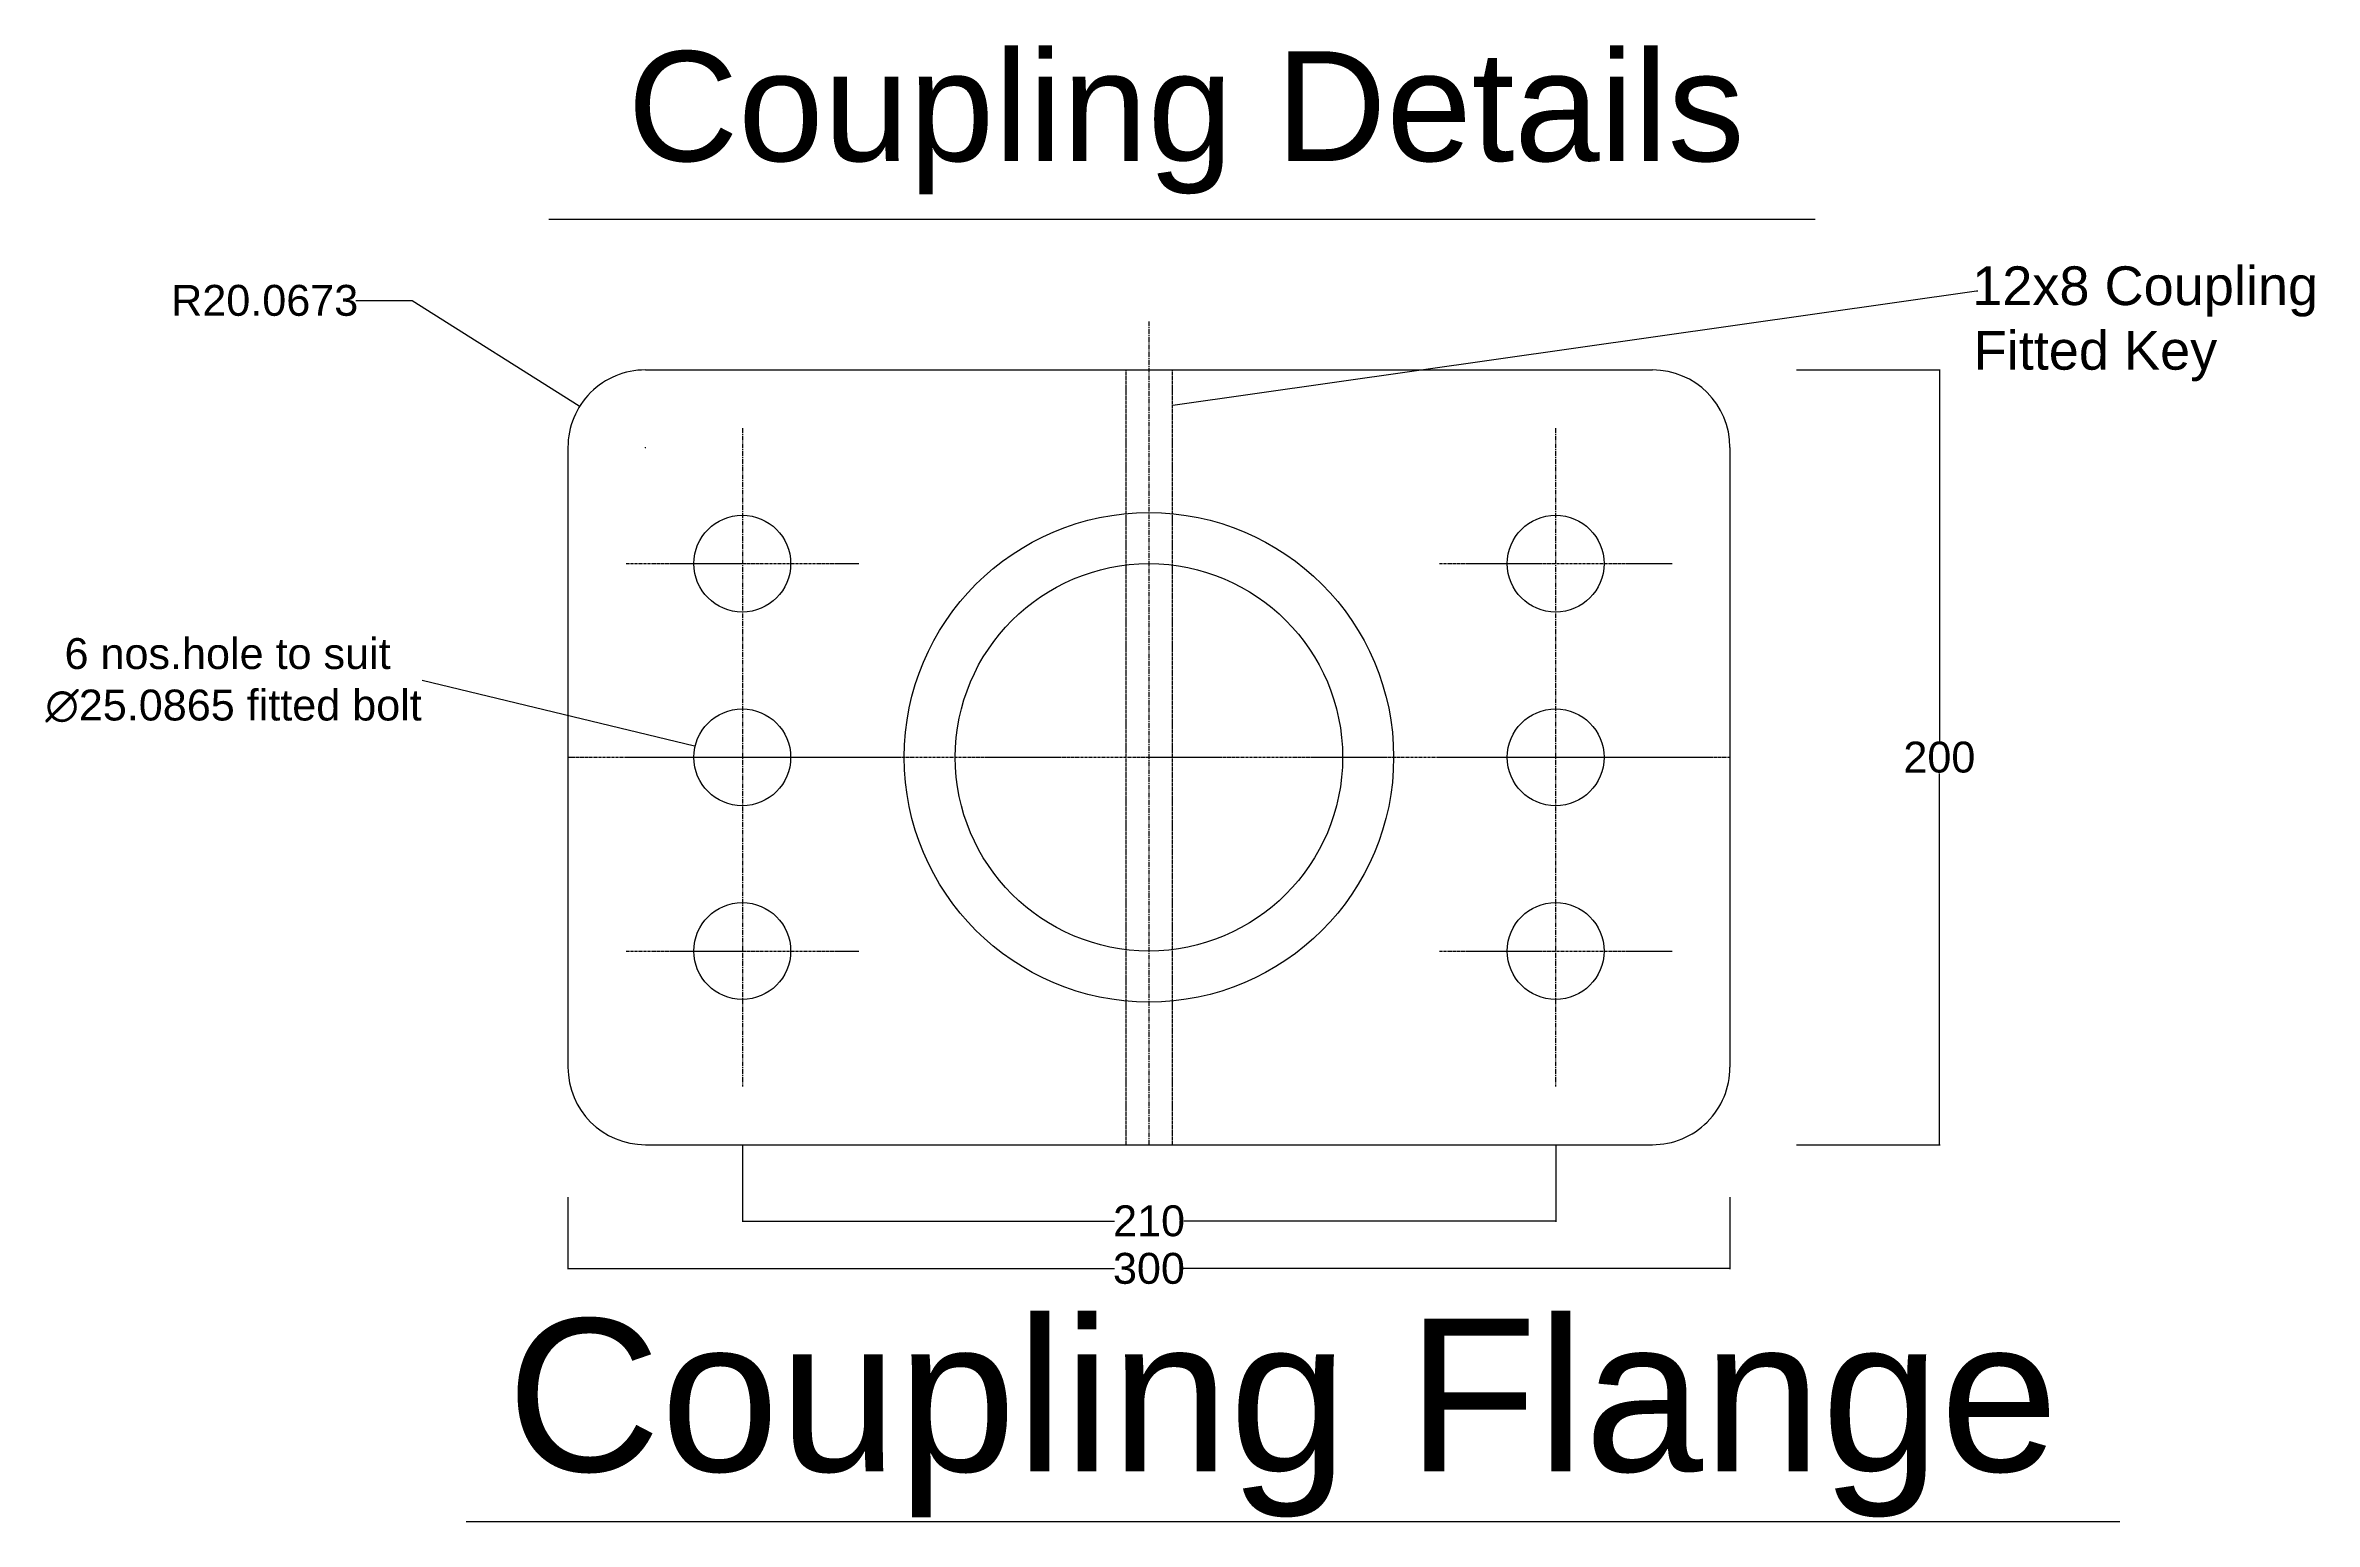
# Model space of a CAD drawing. Header units: millimetres. Extents: x 27 to 622, y 86 to 914.
# Drawn here: x 34 to 622, y 86 to 468 of the extents above; entities that cross this region are included whole.
import ezdxf

# ---------------------------------------------------------------- set-up
doc = ezdxf.new("R2010")
doc.units = ezdxf.units.MM
doc.header["$MEASUREMENT"] = 0
for name, pattern in [('CENTER', [2, 1.25, -0.25, 0.25, -0.25]), ('CENTER2', [1.125, 0.75, -0.125, 0.125, -0.125]), ('HIDDEN2', [0.1875, 0.125, -0.0625])]:
    doc.linetypes.add(name, pattern=pattern)
doc.styles.get("Standard").update_dxf_attribs({"font": 'arial.ttf'})
doc.dimstyles.get("Standard").update_dxf_attribs({"dimtxt": 0.18, "dimasz": 0.18, "dimexe": 0.18, "dimexo": 0.0625, "dimgap": 0.09, "dimtad": 0, "dimtih": 1, "dimtoh": 1, "dimdec": 4, "dimzin": 0, "dimdsep": 46, "dimtxsty": 'Standard', "dimcen": 0.09, "dimadec": 0, "dimazin": 0, "dimtfac": 1, "dimtdec": 4, "dimtofl": 0, "dimtmove": 0, "dimatfit": 3, "dimfxl": 1, "dimtolj": 1, "dimtzin": 0, "dimarcsym": 0})

# ---------------------------------------------------------------- blocks, each defined once
blk = doc.blocks.new('*D4')
at = {"color": 0, "lineweight": -2, "transparency": 16777216}
for p, q in [((487.46, 384.05), (524.62, 384.05)), ((524.44, 383.87), (524.44, 287.91)), ((524.44, 183.61), (524.44, 279.57)), ((487.46, 183.43), (524.62, 183.43))]:
    blk.add_line(p, q, dxfattribs=at)
at = {"color": 0, "transparency": 16777216}
for points in [[(524.41, 383.87), (524.47, 383.87), (524.44, 384.05)], [(524.41, 183.61), (524.47, 183.61), (524.44, 183.43)]]:
    blk.add_solid(points, dxfattribs=at)
at = {"layer": 'Defpoints', "color": 0, "transparency": 16777216}
for p in [(487.4, 384.05), (487.4, 183.43), (524.44, 183.43)]:
    blk.add_point(p, dxfattribs=at)
at = {"color": 0, "transparency": 16777216, "insert": (524.44, 283.74), "char_height": 0.18, "width": 16.2674, "attachment_point": 5}
blk.add_mtext('\\A1;{\\H44.44444x;200}', dxfattribs=at)
blk = doc.blocks.new('*D5')
at = {"color": 0, "lineweight": -2, "transparency": 16777216}
for p, q in [((169.13, 169.84), (169.13, 151.18)), ((470.18, 169.84), (470.18, 151.18)), ((169.31, 151.36), (310.74, 151.36)), ((470, 151.36), (328.57, 151.36))]:
    blk.add_line(p, q, dxfattribs=at)
at = {"color": 0, "transparency": 16777216}
for points in [[(169.31, 151.39), (169.31, 151.33), (169.13, 151.36)], [(470, 151.39), (470, 151.33), (470.18, 151.36)]]:
    blk.add_solid(points, dxfattribs=at)
at = {"layer": 'Defpoints', "color": 0, "transparency": 16777216}
for p in [(169.13, 169.9), (470.18, 169.9), (470.18, 151.36)]:
    blk.add_point(p, dxfattribs=at)
at = {"color": 0, "transparency": 16777216, "insert": (319.66, 151.36), "char_height": 0.18, "attachment_point": 5}
blk.add_mtext('\\A1;{\\H44.44444x;300}', dxfattribs=at)
blk = doc.blocks.new('*D6')
at = {"color": 0, "lineweight": -2, "transparency": 16777216}
for p, q in [((214.32, 183.37), (214.32, 163.49)), ((425.05, 183.37), (425.05, 163.49)), ((214.5, 163.67), (310.7, 163.67)), ((424.87, 163.67), (328.67, 163.67))]:
    blk.add_line(p, q, dxfattribs=at)
at = {"color": 0, "transparency": 16777216}
for points in [[(214.5, 163.7), (214.5, 163.64), (214.32, 163.67)], [(424.87, 163.7), (424.87, 163.64), (425.05, 163.67)]]:
    blk.add_solid(points, dxfattribs=at)
at = {"layer": 'Defpoints', "color": 0, "transparency": 16777216}
for p in [(214.32, 183.43), (425.05, 183.43), (425.05, 163.67)]:
    blk.add_point(p, dxfattribs=at)
at = {"color": 0, "transparency": 16777216, "insert": (319.69, 163.67), "char_height": 0.18, "width": 16.2674, "attachment_point": 5}
blk.add_mtext('\\A1;{\\H44.44444x;210}', dxfattribs=at)
blk = doc.blocks.new('*D7')
at = {"color": 0, "lineweight": -2, "transparency": 16777216}
for p, q in [((114.21, 402.01), (128.77, 402.01)), ((128.77, 402.01), (172.07, 374.77)), ((189.11, 363.99), (189.29, 363.99)), ((189.2, 363.9), (189.2, 364.08))]:
    blk.add_line(p, q, dxfattribs=at)
at = {"color": 0, "transparency": 16777216}
blk.add_solid([(172.08, 374.79), (172.05, 374.74), (172.22, 374.67)], dxfattribs=at)
at = {"layer": 'Defpoints', "color": 0, "transparency": 16777216}
for p in [(172.22, 374.67), (189.2, 363.99)]:
    blk.add_point(p, dxfattribs=at)
at = {"color": 0, "transparency": 16777216, "insert": (90.57, 402.01), "char_height": 0.18, "attachment_point": 5}
blk.add_mtext('\\A1;{\\H44.44444x;R20.0673}', dxfattribs=at)
blk = doc.blocks.new('*D8')
at = {"color": 0, "lineweight": -2, "transparency": 16777216}
for p, q in [((131.32, 303.68), (201.92, 286.71)), ((214.2, 283.74), (214.38, 283.74)), ((214.29, 283.65), (214.29, 283.83))]:
    blk.add_line(p, q, dxfattribs=at)
at = {"color": 0, "transparency": 16777216}
blk.add_solid([(201.93, 286.74), (201.91, 286.68), (202.09, 286.67)], dxfattribs=at)
at = {"layer": 'Defpoints', "color": 0, "transparency": 16777216}
for p in [(202.09, 286.67), (226.49, 280.81)]:
    blk.add_point(p, dxfattribs=at)
at = {"color": 0, "transparency": 16777216, "insert": (80.95, 303.68), "char_height": 0.18, "attachment_point": 5}
blk.add_mtext('\\A1;{\\H44.44444x;6 nos.hole to suit\\P ∅25.0865 fitted bolt}', dxfattribs=at)

msp = doc.modelspace()

# ---------------------------------------------------------------- linework, layer by layer
for p, q in [((164.14794, 423.05742), (492.28161, 423.05742)), ((142.73419, 85.84048), (571.23191, 85.84048))]:
    msp.add_line(p, q)
at = {"linetype": 'ByBlock', "lineweight": -2}
for p, q in [((325.85564, 374.93533), (534.02379, 404.54812)), ((534.02379, 404.54812), (534.38505, 404.54812))]:
    msp.add_line(p, q, dxfattribs=at)
at = {"linetype": 'CENTER'}
for p, q in [((319.65593, 396.61472), (319.65593, 183.43177)), ((214.32013, 369.00151), (214.32013, 198.47797)), ((425.0214, 369.00151), (425.0214, 198.47797))]:
    msp.add_line(p, q, dxfattribs=at)
at = {"linetype": 'Continuous'}
for p, q in [((189.20344, 384.04771), (450.10841, 384.04771)), ((169.13383, 363.98611), (169.13383, 203.49337)), ((470.17803, 363.98611), (470.17803, 203.49337)), ((189.20344, 183.43177), (450.10841, 183.43177))]:
    msp.add_line(p, q, dxfattribs=at)
at = {"linetype": 'HIDDEN2'}
for p, q in [((313.63504, 384.04771), (313.63504, 183.43177)), ((325.67681, 384.04771), (325.67681, 183.43177))]:
    msp.add_line(p, q, dxfattribs=at)
at = {"linetype": 'CENTER2'}
for p, q in [((184.18604, 333.89372), (244.45421, 333.89372)), ((394.91698, 333.89372), (455.18515, 333.89372)), ((169.13383, 283.73974), (470.17803, 283.73974)), ((184.18604, 283.73974), (244.45421, 283.73974)), ((394.91698, 283.73974), (455.18515, 283.73974)), ((184.18604, 233.58576), (244.45421, 233.58576)), ((394.91698, 233.58576), (455.18515, 233.58576))]:
    msp.add_line(p, q, dxfattribs=at)
at = {"linetype": 'Continuous'}
for centre, major_axis, start_param, end_param in [((189.20344, 363.98611), (20.06961, 0), 1.570796327, 3.141592654), ((450.10841, 363.98611), (-20.06961, 0), 3.141592654, 4.71238898), ((319.65593, 283.73974), (-63.4001, 0), 3.141592654, 9.424777961), ((319.65593, 283.73974), (-50.17403, 0), 3.141592654, 9.424777961), ((425.0214, 233.58576), (-12.54351, 0), 3.141592654, 9.424777961), ((189.20344, 203.49337), (20.06961, 0), 3.141592654, 4.71238898), ((450.10841, 203.49337), (-20.06961, 0), 1.570796327, 3.141592654)]:
    msp.add_ellipse(centre, major_axis=major_axis, ratio=0.9996004, start_param=start_param, end_param=end_param, dxfattribs=at)
for centre in [(214.29046, 333.89372), (425.0214, 333.89372), (214.29046, 283.73974), (425.0214, 283.73974), (214.29046, 233.58576)]:
    msp.add_ellipse(centre, major_axis=(12.54351, 0), ratio=0.9996004, dxfattribs=at)
msp.add_solid([(325.85988, 374.90554), (325.67681, 374.9099), (325.85139, 374.96513)])

# ---------------------------------------------------------------- texts
at = {"width": 1.0004}
for s, height, p in [('Coupling Details', 28.4414022, (184.55835, 438.12483)), ('12x8 Coupling', 10.0307966, (532.94892, 400.83618)), ('Fitted Key', 10.030797, (533.3254, 384.11818)), ('Coupling Flange', 39.5048892, (153.26722, 98.84314))]:
    msp.add_text(s, height=height, dxfattribs=at).set_placement(p)

# ---------------------------------------------------------------- dimensions: what is measured, and where the dimension line sits
dim = msp.add_radius_dim(center=(189.20344, 363.98611), mpoint=(172.21876, 374.67342), text='{\\H44.44444x;<>}', dimstyle='Standard')
dim.commit()
dim.dimension.update_dxf_attribs({"geometry": '*D7', "text_midpoint": (90.57415, 402.01329), "dimtype": 164})
dim = msp.add_linear_dim(base=(524.44055, 183.43177), p1=(487.39615, 384.04771), p2=(487.39615, 183.43177), angle=90, text='{\\H44.44444x;200}', dimstyle='Standard')
dim.commit()
dim.dimension.update_dxf_attribs({"geometry": '*D4', "text_midpoint": (524.44055, 283.73974)})
dim = msp.add_diameter_dim_2p(p1=(226.48645, 280.8088), p2=(202.09446, 286.67068), text='{\\H44.44444x;6 nos.hole to suit\\P <> fitted bolt}', dimstyle='Standard')
dim.commit()
dim.dimension.update_dxf_attribs({"geometry": '*D8', "text_midpoint": (131.32254, 303.67861), "dimtype": 163})
dim = msp.add_linear_dim(base=(425.05106, 163.67199), p1=(214.32013, 183.43177), p2=(425.05106, 183.43177), text='{\\H44.44444x;210}', dimstyle='Standard')
dim.commit()
dim.dimension.update_dxf_attribs({"geometry": '*D6', "text_midpoint": (319.6856, 163.67199)})
dim = msp.add_linear_dim(base=(470.17803, 151.35959), p1=(169.13383, 169.90338), p2=(470.17803, 169.90338), text='{\\H44.44444x;300}', dimstyle='Standard')
dim.commit()
dim.dimension.update_dxf_attribs({"geometry": '*D5', "text_midpoint": (319.65593, 151.35959), "dimtype": 160})

doc.saveas('drawing.dxf')
